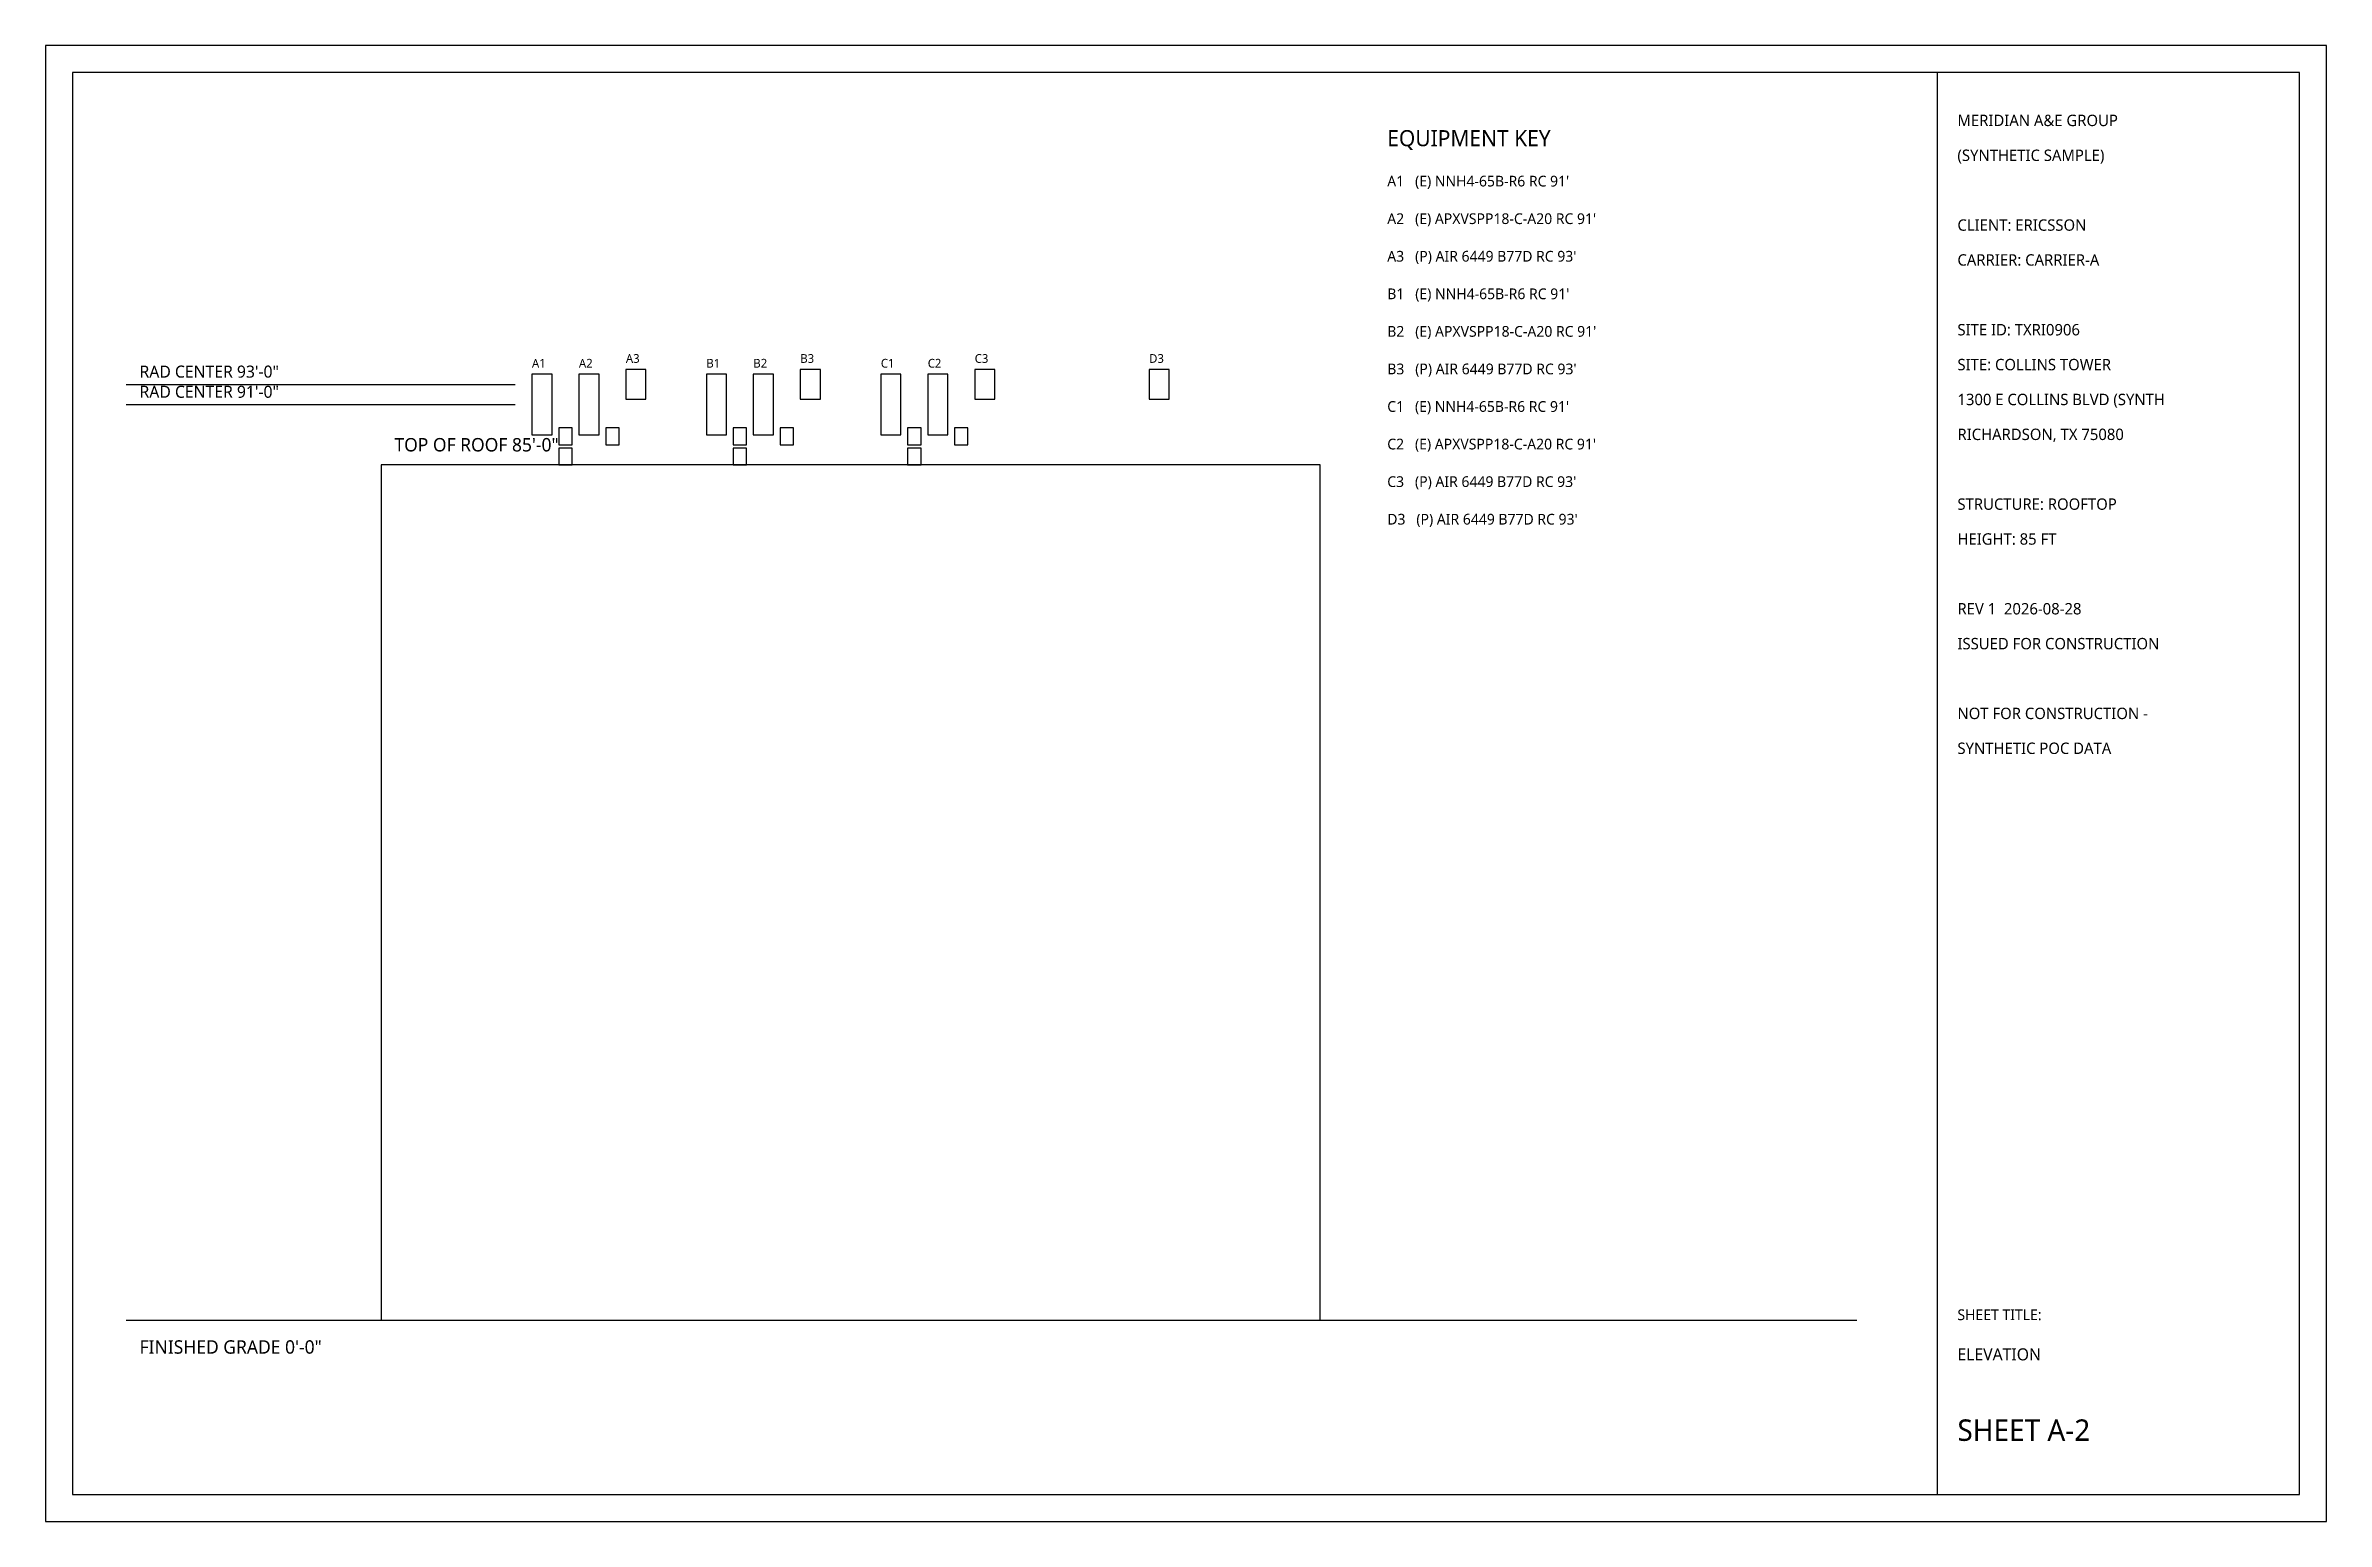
# Model space of a CAD drawing. Extents: x 0 to 1940, y 0 to 220.
# Drawn here: x 400 to 740, y 0 to 220 of the extents above; entities that cross this region are included whole.
import ezdxf

# ---------------------------------------------------------------- set-up
doc = ezdxf.new("R2010")
doc.units = 0
for name, color, linetype in [('A-ANT-EXIST', 8, 'Continuous'), ('A-ANT-NEW', 1, 'Continuous'), ('A-BORDER', 7, 'Continuous'), ('A-DIM', 4, 'Continuous'), ('A-RRU-EXIST', 8, 'Continuous'), ('A-STRUCT', 7, 'Continuous'), ('A-TEXT', 7, 'Continuous'), ('A-TITLE', 7, 'Continuous')]:
    doc.layers.add(name, color=color, linetype=linetype)
doc.styles.add('OpenSans', font='OpenSans-Regular.ttf')

msp = doc.modelspace()

# ---------------------------------------------------------------- texts
at = {"layer": 'A-DIM', "style": 'OpenSans'}
for s, height, p in [('RAD CENTER 93\'-0"', 1.8, (414, 170.5)), ('RAD CENTER 91\'-0"', 1.8, (414, 167.5)), ('TOP OF ROOF 85\'-0"', 2, (452, 159.5))]:
    msp.add_text(s, height=height, dxfattribs=at).set_placement(p)
at = {"layer": 'A-TEXT', "style": 'OpenSans'}
for s, height, p in [('EQUIPMENT KEY', 2.4, (600, 205)), ("A1   (E) NNH4-65B-R6 RC 91'", 1.6, (600, 199)), ("A2   (E) APXVSPP18-C-A20 RC 91'", 1.6, (600, 193.4)), ("A3   (P) AIR 6449 B77D RC 93'", 1.6, (600, 187.8)), ("B1   (E) NNH4-65B-R6 RC 91'", 1.6, (600, 182.2)), ("B2   (E) APXVSPP18-C-A20 RC 91'", 1.6, (600, 176.6)), ('A3', 1.3, (486.5, 172.71)), ('B3', 1.3, (512.5, 172.71)), ('C3', 1.3, (538.5, 172.71)), ('D3', 1.3, (564.5, 172.71)), ('A1', 1.3, (472.5, 172)), ('A2', 1.3, (479.5, 172)), ('B1', 1.3, (498.5, 172)), ('B2', 1.3, (505.5, 172)), ('C1', 1.3, (524.5, 172)), ('C2', 1.3, (531.5, 172)), ("B3   (P) AIR 6449 B77D RC 93'", 1.6, (600, 171)), ("C1   (E) NNH4-65B-R6 RC 91'", 1.6, (600, 165.4)), ("C2   (E) APXVSPP18-C-A20 RC 91'", 1.6, (600, 159.8)), ("C3   (P) AIR 6449 B77D RC 93'", 1.6, (600, 154.2)), ("D3   (P) AIR 6449 B77D RC 93'", 1.6, (600, 148.6)), ('FINISHED GRADE 0\'-0"', 2, (414, 25))]:
    msp.add_text(s, height=height, dxfattribs=at).set_placement(p)
at = {"layer": 'A-TITLE', "style": 'OpenSans'}
for s, height, p in [('MERIDIAN A&E GROUP', 1.7, (685, 208)), ('(SYNTHETIC SAMPLE)', 1.7, (685, 202.8)), ('CLIENT: ERICSSON', 1.7, (685, 192.4)), ('CARRIER: CARRIER-A', 1.7, (685, 187.2)), ('SITE ID: TXRI0906', 1.7, (685, 176.8)), ('SITE: COLLINS TOWER', 1.7, (685, 171.6)), ('1300 E COLLINS BLVD (SYNTH', 1.7, (685, 166.4)), ('RICHARDSON, TX 75080', 1.7, (685, 161.2)), ('STRUCTURE: ROOFTOP', 1.7, (685, 150.8)), ('HEIGHT: 85 FT', 1.7, (685, 145.6)), ('REV 1  2026-08-28', 1.7, (685, 135.2)), ('ISSUED FOR CONSTRUCTION', 1.7, (685, 130)), ('NOT FOR CONSTRUCTION -', 1.7, (685, 119.6)), ('SYNTHETIC POC DATA', 1.7, (685, 114.4)), ('SHEET TITLE:', 1.6, (685, 30)), ('ELEVATION', 1.8, (685, 24)), ('SHEET A-2', 3.2, (685, 12))]:
    msp.add_text(s, height=height, dxfattribs=at).set_placement(p)

# ---------------------------------------------------------------- linework, layer by layer
at = {"layer": 'A-ANT-EXIST'}
for points in [[(472.5, 162), (475.5, 162), (475.5, 171), (472.5, 171)], [(479.5, 162), (482.5, 162), (482.5, 171), (479.5, 171)], [(498.5, 162), (501.5, 162), (501.5, 171), (498.5, 171)], [(505.5, 162), (508.5, 162), (508.5, 171), (505.5, 171)], [(524.5, 162), (527.5, 162), (527.5, 171), (524.5, 171)], [(531.5, 162), (534.5, 162), (534.5, 171), (531.5, 171)]]:
    msp.add_lwpolyline(points, close=True, dxfattribs=at)
at = {"layer": 'A-ANT-NEW'}
for points in [[(486.5, 167.29), (489.5, 167.29), (489.5, 171.71), (486.5, 171.71)], [(512.5, 167.29), (515.5, 167.29), (515.5, 171.71), (512.5, 171.71)], [(538.5, 167.29), (541.5, 167.29), (541.5, 171.71), (538.5, 171.71)], [(564.5, 167.29), (567.5, 167.29), (567.5, 171.71), (564.5, 171.71)]]:
    msp.add_lwpolyline(points, close=True, dxfattribs=at)
at = {"layer": 'A-BORDER'}
for points in [[(400, 0), (740, 0), (740, 220), (400, 220)], [(404, 4), (736, 4), (736, 216), (404, 216)]]:
    msp.add_lwpolyline(points, close=True, dxfattribs=at)
at = {"layer": 'A-DIM'}
for p, q in [((412, 169.5), (470, 169.5)), ((412, 166.5), (470, 166.5))]:
    msp.add_line(p, q, dxfattribs=at)
at = {"layer": 'A-RRU-EXIST'}
for points in [[(476.5, 160.5), (478.5, 160.5), (478.5, 163), (476.5, 163)], [(476.5, 157.5), (478.5, 157.5), (478.5, 160), (476.5, 160)], [(483.5, 160.5), (485.5, 160.5), (485.5, 163), (483.5, 163)], [(502.5, 160.5), (504.5, 160.5), (504.5, 163), (502.5, 163)], [(502.5, 157.5), (504.5, 157.5), (504.5, 160), (502.5, 160)], [(509.5, 160.5), (511.5, 160.5), (511.5, 163), (509.5, 163)], [(528.5, 160.5), (530.5, 160.5), (530.5, 163), (528.5, 163)], [(528.5, 157.5), (530.5, 157.5), (530.5, 160), (528.5, 160)], [(535.5, 160.5), (537.5, 160.5), (537.5, 163), (535.5, 163)]]:
    msp.add_lwpolyline(points, close=True, dxfattribs=at)
at = {"layer": 'A-STRUCT'}
msp.add_line((412, 30), (670, 30), dxfattribs=at)
msp.add_lwpolyline([(450, 30), (590, 30), (590, 157.5), (450, 157.5)], close=True, dxfattribs=at)
at = {"layer": 'A-TITLE'}
msp.add_lwpolyline([(682, 4), (736, 4), (736, 216), (682, 216)], close=True, dxfattribs=at)

msp.set_redraw_order([(e.dxf.handle, doc.entitydb.next_handle()) for e in msp.query("TEXT MTEXT ATTDEF DIMENSION ARC_DIMENSION")])  # texts and dimensions are drawn at this point

doc.saveas('drawing.dxf')
